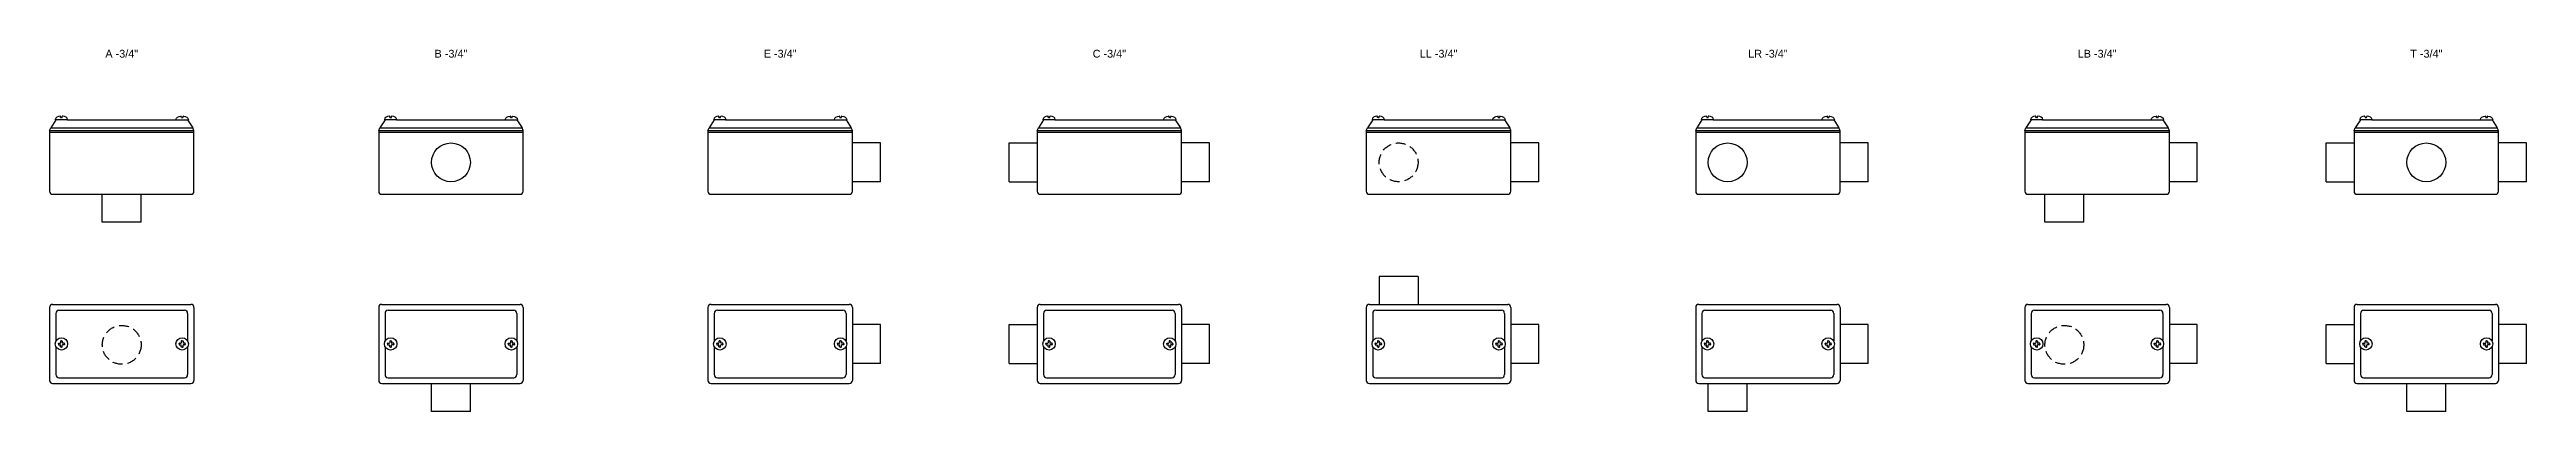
# Model space of a CAD drawing. Header units: millimetres. Extents: x -236 to 2679, y -77 to 688.
# Drawn here: x 237 to 1831, y 173 to 407 of the extents above; entities that cross this region are included whole.
import ezdxf
from ezdxf.enums import TextEntityAlignment as Align

# ---------------------------------------------------------------- set-up
doc = ezdxf.new("R2010")
doc.units = ezdxf.units.MM
doc.linetypes.add('HIDDEN', pattern=[9.525, 6.35, -3.175])
doc.layers.add('CONDULETE', color=8, linetype='Continuous')
doc.layers.add('FURO VASADO', color=251, linetype='HIDDEN')
doc.styles.get("Standard").update_dxf_attribs({"font": 'arial.ttf'})

msp = doc.modelspace()

# ---------------------------------------------------------------- texts
at = {"color": 1}
for s, p in [('A -3/4"', (283.2, 404)), ('B -3/4"', (495.1, 404)), ('E -3/4"', (707, 404)), ('C -3/4"', (918.9, 404)), ('LL -3/4"', (1130.8, 404)), ('LR -3/4"', (1342.8, 404)), ('LB -3/4"', (1554.7, 404)), ('T -3/4"', (1766.6, 404))]:
    msp.add_text(s, height=5, dxfattribs=at).set_placement(p, align=Align.MIDDLE)

# ---------------------------------------------------------------- linework, layer by layer
at = {"layer": 'CONDULETE'}
for p, q in [((236.7, 354.4), (237.5, 356.1)), ((236.7, 354.4), (236.7, 315.3)), ((236.7, 354.4), (329.7, 354.4)), ((236.7, 353.3), (329.7, 353.3)), ((240.8, 361.3), (237.5, 356.1)), ((237.5, 356.1), (329, 356.1)), ((248.1, 361.3), (240.6, 361.3)), ((243.8, 362.9), (243.8, 363.5)), ((244.4, 362.7), (244, 362.7)), ((244.4, 362.7), (244.7, 362.7)), ((244.9, 362.9), (244.9, 363.5)), ((248.1, 361.3), (318.3, 361.3)), ((318.3, 361.3), (325.9, 361.3)), ((321.6, 362.9), (321.5, 363.5)), ((322.1, 362.7), (321.8, 362.7)), ((322.1, 362.7), (322.4, 362.7)), ((322.6, 362.9), (322.7, 363.5)), ((325.6, 361.3), (329, 356.1)), ((329.7, 354.4), (329, 356.1)), ((329.7, 315.3), (329.7, 354.4)), ((448.6, 354.4), (449.4, 356.1)), ((448.6, 354.4), (448.6, 315.3)), ((448.6, 354.4), (541.6, 354.4)), ((448.6, 353.3), (541.6, 353.3)), ((452.7, 361.3), (449.4, 356.1)), ((449.4, 356.1), (540.9, 356.1)), ((460, 361.3), (452.5, 361.3)), ((455.7, 362.9), (455.7, 363.5)), ((456.3, 362.7), (455.9, 362.7)), ((456.3, 362.7), (456.6, 362.7)), ((456.8, 362.9), (456.8, 363.5)), ((460, 361.3), (530.2, 361.3)), ((530.2, 361.3), (537.8, 361.3)), ((533.5, 362.9), (533.4, 363.5)), ((534, 362.7), (533.7, 362.7)), ((534, 362.7), (534.3, 362.7)), ((534.5, 362.9), (534.6, 363.5)), ((537.5, 361.3), (540.9, 356.1)), ((541.6, 354.4), (540.9, 356.1)), ((541.6, 315.3), (541.6, 354.4)), ((660.5, 354.4), (661.3, 356.1)), ((660.5, 354.4), (660.5, 315.3)), ((660.5, 354.4), (753.5, 354.4)), ((660.5, 353.3), (753.5, 353.3)), ((664.6, 361.3), (661.3, 356.1)), ((661.3, 356.1), (752.8, 356.1)), ((671.9, 361.3), (664.4, 361.3)), ((667.6, 362.9), (667.6, 363.5)), ((668.2, 362.7), (667.8, 362.7)), ((668.2, 362.7), (668.5, 362.7)), ((668.7, 362.9), (668.7, 363.5)), ((671.9, 361.3), (742.1, 361.3)), ((742.1, 361.3), (749.7, 361.3)), ((745.4, 362.9), (745.3, 363.5)), ((745.9, 362.7), (745.6, 362.7)), ((745.9, 362.7), (746.2, 362.7)), ((746.4, 362.9), (746.5, 363.5)), ((749.4, 361.3), (752.8, 356.1)), ((753.5, 354.4), (752.8, 356.1)), ((753.5, 315.3), (753.5, 354.4)), ((872.4, 354.4), (873.2, 356.1)), ((872.4, 354.4), (872.4, 315.3)), ((872.4, 354.4), (965.4, 354.4)), ((872.4, 353.3), (965.4, 353.3)), ((876.5, 361.3), (873.2, 356.1)), ((873.2, 356.1), (964.7, 356.1)), ((883.8, 361.3), (876.3, 361.3)), ((879.5, 362.9), (879.5, 363.5)), ((880.1, 362.7), (879.7, 362.7)), ((880.1, 362.7), (880.4, 362.7)), ((880.6, 362.9), (880.6, 363.5)), ((883.8, 361.3), (954, 361.3)), ((954, 361.3), (961.6, 361.3)), ((957.3, 362.9), (957.3, 363.5)), ((957.8, 362.7), (957.5, 362.7)), ((957.8, 362.7), (958.1, 362.7)), ((958.3, 362.9), (958.4, 363.5)), ((961.3, 361.3), (964.7, 356.1)), ((965.4, 354.4), (964.7, 356.1)), ((965.4, 315.3), (965.4, 354.4)), ((1084.3, 354.4), (1085.1, 356.1)), ((1084.3, 354.4), (1084.3, 315.3)), ((1084.3, 354.4), (1177.3, 354.4)), ((1084.3, 353.3), (1177.3, 353.3)), ((1088.4, 361.3), (1085.1, 356.1)), ((1085.1, 356.1), (1176.6, 356.1)), ((1095.7, 361.3), (1088.2, 361.3)), ((1091.5, 362.9), (1091.4, 363.5)), ((1092, 362.7), (1091.6, 362.7)), ((1092, 362.7), (1092.3, 362.7)), ((1092.5, 362.9), (1092.5, 363.5)), ((1095.7, 361.3), (1166, 361.3)), ((1166, 361.3), (1173.5, 361.3)), ((1169.2, 362.9), (1169.2, 363.5)), ((1169.7, 362.7), (1169.4, 362.7)), ((1169.7, 362.7), (1170, 362.7)), ((1170.2, 362.9), (1170.3, 363.5)), ((1173.3, 361.3), (1176.6, 356.1)), ((1177.3, 354.4), (1176.6, 356.1)), ((1177.3, 315.3), (1177.3, 354.4)), ((1296.3, 354.4), (1297, 356.1)), ((1296.3, 354.4), (1296.3, 315.3)), ((1296.3, 354.4), (1389.3, 354.4)), ((1296.3, 353.3), (1389.3, 353.3)), ((1300.3, 361.3), (1297, 356.1)), ((1297, 356.1), (1388.5, 356.1)), ((1307.6, 361.3), (1300.1, 361.3)), ((1303.4, 362.9), (1303.3, 363.5)), ((1303.9, 362.7), (1303.6, 362.7)), ((1303.9, 362.7), (1304.2, 362.7)), ((1304.4, 362.9), (1304.4, 363.5)), ((1307.6, 361.3), (1377.9, 361.3)), ((1377.9, 361.3), (1385.4, 361.3)), ((1381.1, 362.9), (1381.1, 363.5)), ((1381.6, 362.7), (1381.3, 362.7)), ((1381.6, 362.7), (1381.9, 362.7)), ((1382.1, 362.9), (1382.2, 363.5)), ((1385.2, 361.3), (1388.5, 356.1)), ((1389.3, 354.4), (1388.5, 356.1)), ((1389.3, 315.3), (1389.3, 354.4)), ((1508.2, 354.4), (1508.9, 356.1)), ((1508.2, 354.4), (1508.2, 315.3)), ((1508.2, 354.4), (1601.2, 354.4)), ((1508.2, 353.3), (1601.2, 353.3)), ((1512.3, 361.3), (1508.9, 356.1)), ((1508.9, 356.1), (1600.4, 356.1)), ((1519.6, 361.3), (1512, 361.3)), ((1515.3, 362.9), (1515.2, 363.5)), ((1515.8, 362.7), (1515.5, 362.7)), ((1515.8, 362.7), (1516.1, 362.7)), ((1516.3, 362.9), (1516.3, 363.5)), ((1519.6, 361.3), (1589.8, 361.3)), ((1589.8, 361.3), (1597.3, 361.3)), ((1593, 362.9), (1593, 363.5)), ((1593.5, 362.7), (1593.2, 362.7)), ((1593.5, 362.7), (1593.9, 362.7)), ((1594.1, 362.9), (1594.1, 363.5)), ((1597.1, 361.3), (1600.4, 356.1)), ((1601.2, 354.4), (1600.4, 356.1)), ((1601.2, 315.3), (1601.2, 354.4)), ((1720.1, 354.4), (1720.8, 356.1)), ((1720.1, 354.4), (1720.1, 315.3)), ((1720.1, 354.4), (1813.1, 354.4)), ((1720.1, 353.3), (1813.1, 353.3)), ((1724.2, 361.3), (1720.8, 356.1)), ((1720.8, 356.1), (1812.3, 356.1)), ((1731.5, 361.3), (1723.9, 361.3)), ((1727.2, 362.9), (1727.1, 363.5)), ((1727.7, 362.7), (1727.4, 362.7)), ((1727.7, 362.7), (1728, 362.7)), ((1728.2, 362.9), (1728.3, 363.5)), ((1731.5, 361.3), (1801.7, 361.3)), ((1801.7, 361.3), (1809.2, 361.3)), ((1804.9, 362.9), (1804.9, 363.5)), ((1805.4, 362.7), (1805.1, 362.7)), ((1805.4, 362.7), (1805.8, 362.7)), ((1806, 362.9), (1806, 363.5)), ((1809, 361.3), (1812.3, 356.1)), ((1813.1, 354.4), (1812.3, 356.1)), ((1813.1, 315.3), (1813.1, 354.4)), ((771.5, 346.4), (753.5, 346.4)), ((771.5, 321.3), (771.5, 346.4)), ((854.4, 346.4), (872.4, 346.4)), ((854.4, 321.3), (854.4, 346.4)), ((983.4, 346.4), (965.4, 346.4)), ((983.4, 321.3), (983.4, 346.4)), ((1195.3, 346.4), (1177.3, 346.4)), ((1195.3, 321.3), (1195.3, 346.4)), ((1407.3, 346.4), (1389.3, 346.4)), ((1407.3, 321.3), (1407.3, 346.4)), ((1619.2, 346.4), (1601.2, 346.4)), ((1619.2, 321.3), (1619.2, 346.4)), ((1702.1, 346.4), (1720.1, 346.4)), ((1702.1, 321.3), (1702.1, 346.4)), ((1831.1, 346.4), (1813.1, 346.4)), ((1831.1, 321.3), (1831.1, 346.4)), ((771.5, 321.3), (753.5, 321.3)), ((854.4, 321.3), (872.4, 321.3)), ((983.4, 321.3), (965.4, 321.3)), ((1195.3, 321.3), (1177.3, 321.3)), ((1407.3, 321.3), (1389.3, 321.3)), ((1619.2, 321.3), (1601.2, 321.3)), ((1702.1, 321.3), (1720.1, 321.3)), ((1831.1, 321.3), (1813.1, 321.3)), ((238.7, 313.3), (327.7, 313.3)), ((270.7, 295.3), (270.7, 313.3)), ((295.8, 295.3), (295.8, 313.3)), ((450.6, 313.3), (539.6, 313.3)), ((662.5, 313.3), (751.5, 313.3)), ((874.4, 313.3), (963.4, 313.3)), ((1086.3, 313.3), (1175.3, 313.3)), ((1298.3, 313.3), (1387.3, 313.3)), ((1510.2, 313.3), (1599.2, 313.3)), ((1521.1, 295.3), (1521.1, 313.3)), ((1546.1, 295.3), (1546.1, 313.3)), ((1722.1, 313.3), (1811.1, 313.3)), ((295.8, 295.3), (270.7, 295.3)), ((1546.1, 295.3), (1521.1, 295.3)), ((1092.5, 260.4), (1092.5, 242.4)), ((1117.6, 260.4), (1092.5, 260.4)), ((1117.6, 260.4), (1117.6, 242.4)), ((236.7, 240.4), (236.7, 193.4)), ((238.7, 242.4), (327.7, 242.4)), ((329.7, 240.4), (329.7, 193.4)), ((448.6, 240.4), (448.6, 193.4)), ((450.6, 242.4), (539.6, 242.4)), ((541.6, 240.4), (541.6, 193.4)), ((660.5, 240.4), (660.5, 193.4)), ((662.5, 242.4), (751.5, 242.4)), ((753.5, 240.4), (753.5, 193.4)), ((872.4, 240.4), (872.4, 193.4)), ((874.4, 242.4), (963.4, 242.4)), ((965.4, 240.4), (965.4, 193.4)), ((1084.3, 240.4), (1084.3, 193.4)), ((1086.3, 242.4), (1175.3, 242.4)), ((1177.3, 240.4), (1177.3, 193.4)), ((1296.3, 240.4), (1296.3, 193.4)), ((1298.3, 242.4), (1387.3, 242.4)), ((1389.3, 240.4), (1389.3, 193.4)), ((1508.2, 240.4), (1508.2, 193.4)), ((1510.2, 242.4), (1599.2, 242.4)), ((1601.2, 240.4), (1601.2, 193.4)), ((1720.1, 240.4), (1720.1, 193.4)), ((1722.1, 242.4), (1811.1, 242.4)), ((1813.1, 240.4), (1813.1, 193.4)), ((240.8, 236.6), (240.8, 218.7)), ((242.8, 238.6), (323.6, 238.6)), ((325.6, 236.6), (325.6, 218.7)), ((452.7, 236.6), (452.7, 218.7)), ((454.7, 238.6), (535.5, 238.6)), ((537.5, 236.6), (537.5, 218.7)), ((664.6, 236.6), (664.6, 218.7)), ((666.6, 238.6), (747.4, 238.6)), ((749.4, 236.6), (749.4, 218.7)), ((771.5, 229.4), (753.5, 229.4)), ((771.5, 204.3), (771.5, 229.4)), ((854.4, 229.4), (872.4, 229.4)), ((854.4, 204.3), (854.4, 229.4)), ((876.5, 236.6), (876.5, 218.7)), ((878.5, 238.6), (959.3, 238.6)), ((961.3, 236.6), (961.3, 218.7)), ((983.4, 229.4), (965.4, 229.4)), ((983.4, 204.3), (983.4, 229.4)), ((1088.4, 236.6), (1088.4, 218.7)), ((1090.4, 238.6), (1171.3, 238.6)), ((1173.3, 236.6), (1173.3, 218.7)), ((1195.3, 229.4), (1177.3, 229.4)), ((1195.3, 204.3), (1195.3, 229.4)), ((1300.3, 236.6), (1300.3, 218.7)), ((1302.3, 238.6), (1383.2, 238.6)), ((1385.2, 236.6), (1385.2, 218.7)), ((1407.3, 229.4), (1389.3, 229.4)), ((1407.3, 204.3), (1407.3, 229.4)), ((1512.3, 236.6), (1512.3, 218.7)), ((1514.3, 238.6), (1595.1, 238.6)), ((1597.1, 236.6), (1597.1, 218.7)), ((1619.2, 229.4), (1601.2, 229.4)), ((1619.2, 204.3), (1619.2, 229.4)), ((1702.1, 229.4), (1720.1, 229.4)), ((1702.1, 204.3), (1702.1, 229.4)), ((1724.2, 236.6), (1724.2, 218.7)), ((1726.2, 238.6), (1807, 238.6)), ((1809, 236.6), (1809, 218.7)), ((1831.1, 229.4), (1813.1, 229.4)), ((1831.1, 204.3), (1831.1, 229.4)), ((240.8, 215), (240.8, 197.1)), ((242.4, 216.9), (242.4, 217.2)), ((242.4, 216.9), (242.4, 216.5)), ((242.6, 217.4), (243.6, 217.4)), ((242.6, 216.3), (243.6, 216.3)), ((243.8, 218.6), (243.8, 217.6)), ((243.8, 215.1), (243.8, 216.1)), ((244.4, 218.8), (244, 218.8)), ((244.4, 214.9), (244, 214.9)), ((244.4, 218.8), (244.7, 218.8)), ((244.4, 214.9), (244.7, 214.9)), ((244.9, 218.6), (244.9, 217.6)), ((244.9, 215.1), (244.9, 216.1)), ((246.1, 217.4), (245.1, 217.4)), ((246.1, 216.3), (245.1, 216.3)), ((246.3, 216.9), (246.3, 217.2)), ((246.3, 216.9), (246.3, 216.5)), ((320.1, 216.9), (320.1, 217.2)), ((320.1, 216.9), (320.1, 216.5)), ((320.3, 217.4), (321.4, 217.4)), ((320.3, 216.3), (321.4, 216.3)), ((321.5, 218.6), (321.5, 217.6)), ((321.5, 215.1), (321.5, 216.1)), ((322.1, 218.8), (321.7, 218.8)), ((322.1, 214.9), (321.7, 214.9)), ((322.1, 218.8), (322.5, 218.8)), ((322.1, 214.9), (322.5, 214.9)), ((322.7, 218.6), (322.7, 217.6)), ((322.7, 215.1), (322.7, 216.1)), ((323.9, 217.4), (322.8, 217.4)), ((323.9, 216.3), (322.8, 216.3)), ((324.1, 216.9), (324.1, 217.2)), ((324.1, 216.9), (324.1, 216.5)), ((325.6, 215), (325.6, 197.1)), ((452.7, 215), (452.7, 197.1)), ((454.3, 216.9), (454.3, 217.2)), ((454.3, 216.9), (454.3, 216.5)), ((454.5, 217.4), (455.5, 217.4)), ((454.5, 216.3), (455.5, 216.3)), ((455.7, 218.6), (455.7, 217.6)), ((455.7, 215.1), (455.7, 216.1)), ((456.3, 218.8), (455.9, 218.8)), ((456.3, 214.9), (455.9, 214.9)), ((456.3, 218.8), (456.6, 218.8)), ((456.3, 214.9), (456.6, 214.9)), ((456.8, 218.6), (456.8, 217.6)), ((456.8, 215.1), (456.8, 216.1)), ((458.1, 217.4), (457, 217.4)), ((458.1, 216.3), (457, 216.3)), ((458.3, 216.9), (458.3, 217.2)), ((458.3, 216.9), (458.3, 216.5)), ((532, 216.9), (532, 217.2)), ((532, 216.9), (532, 216.5)), ((532.2, 217.4), (533.3, 217.4)), ((532.2, 216.3), (533.3, 216.3)), ((533.4, 218.6), (533.4, 217.6)), ((533.4, 215.1), (533.4, 216.1)), ((534, 218.8), (533.6, 218.8)), ((534, 214.9), (533.6, 214.9)), ((534, 218.8), (534.4, 218.8)), ((534, 214.9), (534.4, 214.9)), ((534.6, 218.6), (534.6, 217.6)), ((534.6, 215.1), (534.6, 216.1)), ((535.8, 217.4), (534.7, 217.4)), ((535.8, 216.3), (534.7, 216.3)), ((536, 216.9), (536, 217.2)), ((536, 216.9), (536, 216.5)), ((537.5, 215), (537.5, 197.1)), ((664.6, 215), (664.6, 197.1)), ((666.2, 216.9), (666.2, 217.2)), ((666.2, 216.9), (666.2, 216.5)), ((666.4, 217.4), (667.4, 217.4)), ((666.4, 216.3), (667.4, 216.3)), ((667.6, 218.6), (667.6, 217.6)), ((667.6, 215.1), (667.6, 216.1)), ((668.2, 218.8), (667.8, 218.8)), ((668.2, 214.9), (667.8, 214.9)), ((668.2, 218.8), (668.5, 218.8)), ((668.2, 214.9), (668.5, 214.9)), ((668.7, 218.6), (668.7, 217.6)), ((668.7, 215.1), (668.7, 216.1)), ((670, 217.4), (668.9, 217.4)), ((670, 216.3), (668.9, 216.3)), ((670.2, 216.9), (670.2, 217.2)), ((670.2, 216.9), (670.2, 216.5)), ((743.9, 216.9), (743.9, 217.2)), ((743.9, 216.9), (743.9, 216.5)), ((744.1, 217.4), (745.2, 217.4)), ((744.1, 216.3), (745.2, 216.3)), ((745.3, 218.6), (745.3, 217.6)), ((745.3, 215.1), (745.3, 216.1)), ((745.9, 218.8), (745.5, 218.8)), ((745.9, 214.9), (745.5, 214.9)), ((745.9, 218.8), (746.3, 218.8)), ((745.9, 214.9), (746.3, 214.9)), ((746.5, 218.6), (746.5, 217.6)), ((746.5, 215.1), (746.5, 216.1)), ((747.7, 217.4), (746.6, 217.4)), ((747.7, 216.3), (746.6, 216.3)), ((747.9, 216.9), (747.9, 217.2)), ((747.9, 216.9), (747.9, 216.5)), ((749.4, 215), (749.4, 197.1)), ((876.5, 215), (876.5, 197.1)), ((878.1, 216.9), (878.1, 217.2)), ((878.1, 216.9), (878.1, 216.5)), ((878.3, 217.4), (879.3, 217.4)), ((878.3, 216.3), (879.3, 216.3)), ((879.5, 218.6), (879.5, 217.6)), ((879.5, 215.1), (879.5, 216.1)), ((880.1, 218.8), (879.7, 218.8)), ((880.1, 214.9), (879.7, 214.9)), ((880.1, 218.8), (880.4, 218.8)), ((880.1, 214.9), (880.4, 214.9)), ((880.6, 218.6), (880.6, 217.6)), ((880.6, 215.1), (880.6, 216.1)), ((881.9, 217.4), (880.8, 217.4)), ((881.9, 216.3), (880.8, 216.3)), ((882.1, 216.9), (882.1, 217.2)), ((882.1, 216.9), (882.1, 216.5)), ((955.8, 216.9), (955.8, 217.2)), ((955.8, 216.9), (955.8, 216.5)), ((956, 217.4), (957.1, 217.4)), ((956, 216.3), (957.1, 216.3)), ((957.3, 218.6), (957.3, 217.6)), ((957.3, 215.1), (957.3, 216.1)), ((957.8, 218.8), (957.5, 218.8)), ((957.8, 214.9), (957.5, 214.9)), ((957.8, 218.8), (958.2, 218.8)), ((957.8, 214.9), (958.2, 214.9)), ((958.4, 218.6), (958.4, 217.6)), ((958.4, 215.1), (958.4, 216.1)), ((959.6, 217.4), (958.5, 217.4)), ((959.6, 216.3), (958.5, 216.3)), ((959.8, 216.9), (959.8, 217.2)), ((959.8, 216.9), (959.8, 216.5)), ((961.3, 215), (961.3, 197.1)), ((1088.4, 215), (1088.4, 197.1)), ((1090, 216.9), (1090, 217.2)), ((1090, 216.9), (1090, 216.5)), ((1090.2, 217.4), (1091.2, 217.4)), ((1090.2, 216.3), (1091.2, 216.3)), ((1091.4, 218.6), (1091.4, 217.6)), ((1091.4, 215.1), (1091.4, 216.1)), ((1092, 218.8), (1091.6, 218.8)), ((1092, 214.9), (1091.6, 214.9)), ((1092, 218.8), (1092.3, 218.8)), ((1092, 214.9), (1092.3, 214.9)), ((1092.5, 218.6), (1092.5, 217.6)), ((1092.5, 215.1), (1092.5, 216.1)), ((1093.8, 217.4), (1092.7, 217.4)), ((1093.8, 216.3), (1092.7, 216.3)), ((1094, 216.9), (1094, 217.2)), ((1094, 216.9), (1094, 216.5)), ((1167.7, 216.9), (1167.7, 217.2)), ((1167.7, 216.9), (1167.7, 216.5)), ((1167.9, 217.4), (1169, 217.4)), ((1167.9, 216.3), (1169, 216.3)), ((1169.2, 218.6), (1169.2, 217.6)), ((1169.2, 215.1), (1169.2, 216.1)), ((1169.7, 218.8), (1169.4, 218.8)), ((1169.7, 214.9), (1169.4, 214.9)), ((1169.7, 218.8), (1170.1, 218.8)), ((1169.7, 214.9), (1170.1, 214.9)), ((1170.3, 218.6), (1170.3, 217.6)), ((1170.3, 215.1), (1170.3, 216.1)), ((1171.5, 217.4), (1170.5, 217.4)), ((1171.5, 216.3), (1170.5, 216.3)), ((1171.7, 216.9), (1171.7, 217.2)), ((1171.7, 216.9), (1171.7, 216.5)), ((1173.3, 215), (1173.3, 197.1)), ((1300.3, 215), (1300.3, 197.1)), ((1301.9, 216.9), (1301.9, 217.2)), ((1301.9, 216.9), (1301.9, 216.5)), ((1302.1, 217.4), (1303.1, 217.4)), ((1302.1, 216.3), (1303.1, 216.3)), ((1303.3, 218.6), (1303.3, 217.6)), ((1303.3, 215.1), (1303.3, 216.1)), ((1303.9, 218.8), (1303.5, 218.8)), ((1303.9, 214.9), (1303.5, 214.9)), ((1303.9, 218.8), (1304.2, 218.8)), ((1303.9, 214.9), (1304.2, 214.9)), ((1304.4, 218.6), (1304.4, 217.6)), ((1304.4, 215.1), (1304.4, 216.1)), ((1305.7, 217.4), (1304.6, 217.4)), ((1305.7, 216.3), (1304.6, 216.3)), ((1305.9, 216.9), (1305.9, 217.2)), ((1305.9, 216.9), (1305.9, 216.5)), ((1379.6, 216.9), (1379.6, 217.2)), ((1379.6, 216.9), (1379.6, 216.5)), ((1379.8, 217.4), (1380.9, 217.4)), ((1379.8, 216.3), (1380.9, 216.3)), ((1381.1, 218.6), (1381.1, 217.6)), ((1381.1, 215.1), (1381.1, 216.1)), ((1381.6, 218.8), (1381.3, 218.8)), ((1381.6, 214.9), (1381.3, 214.9)), ((1381.6, 218.8), (1382, 218.8)), ((1381.6, 214.9), (1382, 214.9)), ((1382.2, 218.6), (1382.2, 217.6)), ((1382.2, 215.1), (1382.2, 216.1)), ((1383.4, 217.4), (1382.4, 217.4)), ((1383.4, 216.3), (1382.4, 216.3)), ((1383.6, 216.9), (1383.6, 217.2)), ((1383.6, 216.9), (1383.6, 216.5)), ((1385.2, 215), (1385.2, 197.1)), ((1512.3, 215), (1512.3, 197.1)), ((1513.8, 216.9), (1513.8, 217.2)), ((1513.8, 216.9), (1513.8, 216.5)), ((1514, 217.4), (1515, 217.4)), ((1514, 216.3), (1515, 216.3)), ((1515.2, 218.6), (1515.2, 217.6)), ((1515.2, 215.1), (1515.2, 216.1)), ((1515.8, 218.8), (1515.4, 218.8)), ((1515.8, 214.9), (1515.4, 214.9)), ((1515.8, 218.8), (1516.1, 218.8)), ((1515.8, 214.9), (1516.1, 214.9)), ((1516.3, 218.6), (1516.3, 217.6)), ((1516.3, 215.1), (1516.3, 216.1)), ((1517.6, 217.4), (1516.5, 217.4)), ((1517.6, 216.3), (1516.5, 216.3)), ((1517.8, 216.9), (1517.8, 217.2)), ((1517.8, 216.9), (1517.8, 216.5)), ((1591.5, 216.9), (1591.5, 217.2)), ((1591.5, 216.9), (1591.5, 216.5)), ((1591.7, 217.4), (1592.8, 217.4)), ((1591.7, 216.3), (1592.8, 216.3)), ((1593, 218.6), (1593, 217.6)), ((1593, 215.1), (1593, 216.1)), ((1593.5, 218.8), (1593.2, 218.8)), ((1593.5, 214.9), (1593.2, 214.9)), ((1593.5, 218.8), (1593.9, 218.8)), ((1593.5, 214.9), (1593.9, 214.9)), ((1594.1, 218.6), (1594.1, 217.6)), ((1594.1, 215.1), (1594.1, 216.1)), ((1595.3, 217.4), (1594.3, 217.4)), ((1595.3, 216.3), (1594.3, 216.3)), ((1595.5, 216.9), (1595.5, 217.2)), ((1595.5, 216.9), (1595.5, 216.5)), ((1597.1, 215), (1597.1, 197.1)), ((1724.2, 215), (1724.2, 197.1)), ((1725.7, 216.9), (1725.7, 217.2)), ((1725.7, 216.9), (1725.7, 216.5)), ((1725.9, 217.4), (1727, 217.4)), ((1725.9, 216.3), (1727, 216.3)), ((1727.1, 218.6), (1727.1, 217.6)), ((1727.1, 215.1), (1727.1, 216.1)), ((1727.7, 218.8), (1727.3, 218.8)), ((1727.7, 214.9), (1727.3, 214.9)), ((1727.7, 218.8), (1728.1, 218.8)), ((1727.7, 214.9), (1728.1, 214.9)), ((1728.3, 218.6), (1728.3, 217.6)), ((1728.3, 215.1), (1728.3, 216.1)), ((1729.5, 217.4), (1728.4, 217.4)), ((1729.5, 216.3), (1728.4, 216.3)), ((1729.7, 216.9), (1729.7, 217.2)), ((1729.7, 216.9), (1729.7, 216.5)), ((1803.4, 216.9), (1803.4, 217.2)), ((1803.4, 216.9), (1803.4, 216.5)), ((1803.6, 217.4), (1804.7, 217.4)), ((1803.6, 216.3), (1804.7, 216.3)), ((1804.9, 218.6), (1804.9, 217.6)), ((1804.9, 215.1), (1804.9, 216.1)), ((1805.4, 218.8), (1805.1, 218.8)), ((1805.4, 214.9), (1805.1, 214.9)), ((1805.4, 218.8), (1805.8, 218.8)), ((1805.4, 214.9), (1805.8, 214.9)), ((1806, 218.6), (1806, 217.6)), ((1806, 215.1), (1806, 216.1)), ((1807.2, 217.4), (1806.2, 217.4)), ((1807.2, 216.3), (1806.2, 216.3)), ((1807.4, 216.9), (1807.4, 217.2)), ((1807.4, 216.9), (1807.4, 216.5)), ((1809, 215), (1809, 197.1)), ((238.7, 191.4), (327.7, 191.4)), ((242.8, 195.1), (323.6, 195.1)), ((450.6, 191.4), (539.6, 191.4)), ((454.7, 195.1), (535.5, 195.1)), ((482.6, 173.4), (482.6, 191.4)), ((507.7, 173.4), (507.7, 191.4)), ((662.5, 191.4), (751.5, 191.4)), ((666.6, 195.1), (747.4, 195.1)), ((771.5, 204.3), (753.5, 204.3)), ((854.4, 204.3), (872.4, 204.3)), ((874.4, 191.4), (963.4, 191.4)), ((878.5, 195.1), (959.3, 195.1)), ((983.4, 204.3), (965.4, 204.3)), ((1086.3, 191.4), (1175.3, 191.4)), ((1090.4, 195.1), (1171.3, 195.1)), ((1195.3, 204.3), (1177.3, 204.3)), ((1298.3, 191.4), (1387.3, 191.4)), ((1302.3, 195.1), (1383.2, 195.1)), ((1304.4, 173.4), (1304.4, 191.4)), ((1329.5, 173.4), (1329.5, 191.4)), ((1407.3, 204.3), (1389.3, 204.3)), ((1510.2, 191.4), (1599.2, 191.4)), ((1514.3, 195.1), (1595.1, 195.1)), ((1619.2, 204.3), (1601.2, 204.3)), ((1702.1, 204.3), (1720.1, 204.3)), ((1722.1, 191.4), (1811.1, 191.4)), ((1726.2, 195.1), (1807, 195.1)), ((1754, 173.4), (1754, 191.4)), ((1779.1, 173.4), (1779.1, 191.4)), ((1831.1, 204.3), (1813.1, 204.3)), ((507.7, 173.4), (482.6, 173.4)), ((1329.5, 173.4), (1304.4, 173.4)), ((1779.1, 173.4), (1754, 173.4))]:
    msp.add_line(p, q, dxfattribs=at)
for centre, radius in [((495.1, 333.9), 12.5), ((1316.9, 333.9), 12.5), ((1766.6, 333.9), 12.5), ((244.4, 216.9), 3.99), ((322.1, 216.9), 3.99), ((456.3, 216.9), 3.99), ((534, 216.9), 3.99), ((668.2, 216.9), 3.99), ((745.9, 216.9), 3.99), ((880.1, 216.9), 3.99), ((957.8, 216.9), 3.99), ((1092, 216.9), 3.99), ((1169.7, 216.9), 3.99), ((1303.9, 216.9), 3.99), ((1381.6, 216.9), 3.99), ((1515.8, 216.9), 3.99), ((1593.5, 216.9), 3.99), ((1727.7, 216.9), 3.99), ((1805.4, 216.9), 3.99)]:
    msp.add_circle(centre, radius, dxfattribs=at)
for centre, radius, start, end in [((240.6, 361.5), 0.2, 170.9615, 270), ((243.6, 363.5), 0.2, 5.1527, 97.0004), ((244, 362.9), 0.2, 185.1527, 270), ((244.7, 362.9), 0.2, 270, 354.8473), ((245.1, 363.5), 0.2, 82.9996, 174.8473), ((248.1, 361.5), 0.2, 270, 9.0385), ((318.3, 361.5), 0.2, 170.9615, 270), ((321.3, 363.5), 0.2, 5.1527, 97.0004), ((321.8, 362.9), 0.2, 185.1527, 270), ((322.4, 362.9), 0.2, 270, 354.8473), ((322.9, 363.5), 0.2, 82.9996, 174.8473), ((325.9, 361.5), 0.2, 270, 9.0385), ((452.5, 361.5), 0.2, 170.9615, 270), ((455.5, 363.5), 0.2, 5.1527, 97.0004), ((455.9, 362.9), 0.2, 185.1527, 270), ((456.6, 362.9), 0.2, 270, 354.8473), ((457, 363.5), 0.2, 82.9996, 174.8473), ((460, 361.5), 0.2, 270, 9.0385), ((530.2, 361.5), 0.2, 170.9615, 270), ((533.2, 363.5), 0.2, 5.1527, 97.0004), ((533.7, 362.9), 0.2, 185.1527, 270), ((534.3, 362.9), 0.2, 270, 354.8473), ((534.8, 363.5), 0.2, 82.9996, 174.8473), ((537.8, 361.5), 0.2, 270, 9.0385), ((664.4, 361.5), 0.2, 170.9615, 270), ((667.4, 363.5), 0.2, 5.1527, 97.0004), ((667.8, 362.9), 0.2, 185.1527, 270), ((668.5, 362.9), 0.2, 270, 354.8473), ((668.9, 363.5), 0.2, 82.9996, 174.8473), ((671.9, 361.5), 0.2, 270, 9.0385), ((742.1, 361.5), 0.2, 170.9615, 270), ((745.1, 363.5), 0.2, 5.1527, 97.0004), ((745.6, 362.9), 0.2, 185.1527, 270), ((746.2, 362.9), 0.2, 270, 354.8473), ((746.7, 363.5), 0.2, 82.9996, 174.8473), ((749.7, 361.5), 0.2, 270, 9.0385), ((876.3, 361.5), 0.2, 170.9615, 270), ((879.3, 363.5), 0.2, 5.1527, 97.0004), ((879.7, 362.9), 0.2, 185.1527, 270), ((880.4, 362.9), 0.2, 270, 354.8473), ((880.8, 363.5), 0.2, 82.9996, 174.8473), ((883.8, 361.5), 0.2, 270, 9.0385), ((954, 361.5), 0.2, 170.9615, 270), ((957.1, 363.5), 0.2, 5.1527, 97.0004), ((957.5, 362.9), 0.2, 185.1527, 270), ((958.1, 362.9), 0.2, 270, 354.8473), ((958.6, 363.5), 0.2, 82.9996, 174.8473), ((961.6, 361.5), 0.2, 270, 9.0385), ((1088.2, 361.5), 0.2, 170.9615, 270), ((1091.2, 363.5), 0.2, 5.1527, 97.0004), ((1091.6, 362.9), 0.2, 185.1527, 270), ((1092.3, 362.9), 0.2, 270, 354.8473), ((1092.7, 363.5), 0.2, 82.9996, 174.8473), ((1095.7, 361.5), 0.2, 270, 9.0385), ((1166, 361.5), 0.2, 170.9615, 270), ((1169, 363.5), 0.2, 5.1527, 97.0004), ((1169.4, 362.9), 0.2, 185.1527, 270), ((1170, 362.9), 0.2, 270, 354.8473), ((1170.5, 363.5), 0.2, 82.9996, 174.8473), ((1173.5, 361.5), 0.2, 270, 9.0385), ((1300.1, 361.5), 0.2, 170.9615, 270), ((1303.1, 363.5), 0.2, 5.1527, 97.0004), ((1303.6, 362.9), 0.2, 185.1527, 270), ((1304.2, 362.9), 0.2, 270, 354.8473), ((1304.6, 363.5), 0.2, 82.9996, 174.8473), ((1307.6, 361.5), 0.2, 270, 9.0385), ((1377.9, 361.5), 0.2, 170.9615, 270), ((1380.9, 363.5), 0.2, 5.1527, 97.0004), ((1381.3, 362.9), 0.2, 185.1527, 270), ((1381.9, 362.9), 0.2, 270, 354.8473), ((1382.4, 363.5), 0.2, 82.9996, 174.8473), ((1385.4, 361.5), 0.2, 270, 9.0385), ((1512, 361.5), 0.2, 170.9615, 270), ((1515, 363.5), 0.2, 5.1527, 97.0004), ((1515.5, 362.9), 0.2, 185.1527, 270), ((1516.1, 362.9), 0.2, 270, 354.8473), ((1516.5, 363.5), 0.2, 82.9996, 174.8473), ((1519.6, 361.5), 0.2, 270, 9.0385), ((1589.8, 361.5), 0.2, 170.9615, 270), ((1592.8, 363.5), 0.2, 5.1527, 97.0004), ((1593.2, 362.9), 0.2, 185.1527, 270), ((1593.9, 362.9), 0.2, 270, 354.8473), ((1594.3, 363.5), 0.2, 82.9996, 174.8473), ((1597.3, 361.5), 0.2, 270, 9.0385), ((1723.9, 361.5), 0.2, 170.9615, 270), ((1726.9, 363.5), 0.2, 5.1527, 97.0004), ((1727.4, 362.9), 0.2, 185.1527, 270), ((1728, 362.9), 0.2, 270, 354.8473), ((1728.5, 363.5), 0.2, 82.9996, 174.8473), ((1731.5, 361.5), 0.2, 270, 9.0385), ((1801.7, 361.5), 0.2, 170.9615, 270), ((1804.7, 363.5), 0.2, 5.1527, 97.0004), ((1805.1, 362.9), 0.2, 185.1527, 270), ((1805.8, 362.9), 0.2, 270, 354.8473), ((1806.2, 363.5), 0.2, 82.9996, 174.8473), ((1809.2, 361.5), 0.2, 270, 9.0385), ((238.7, 315.3), 2, 180, 270), ((327.7, 315.3), 2, 270, 0), ((450.6, 315.3), 2, 180, 270), ((539.6, 315.3), 2, 270, 0), ((662.5, 315.3), 2, 180, 270), ((751.5, 315.3), 2, 270, 0), ((874.4, 315.3), 2, 180, 270), ((963.4, 315.3), 2, 270, 0), ((1086.3, 315.3), 2, 180, 270), ((1175.3, 315.3), 2, 270, 0), ((1298.3, 315.3), 2, 180, 270), ((1387.3, 315.3), 2, 270, 0), ((1510.2, 315.3), 2, 180, 270), ((1599.2, 315.3), 2, 270, 0), ((1722.1, 315.3), 2, 180, 270), ((1811.1, 315.3), 2, 270, 0), ((238.7, 240.4), 2, 90, 180), ((327.7, 240.4), 2, 0, 90), ((450.6, 240.4), 2, 90, 180), ((539.6, 240.4), 2, 0, 90), ((662.5, 240.4), 2, 90, 180), ((751.5, 240.4), 2, 0, 90), ((874.4, 240.4), 2, 90, 180), ((963.4, 240.4), 2, 0, 90), ((1086.3, 240.4), 2, 90, 180), ((1175.3, 240.4), 2, 0, 90), ((1298.3, 240.4), 2, 90, 180), ((1387.3, 240.4), 2, 0, 90), ((1510.2, 240.4), 2, 90, 180), ((1599.2, 240.4), 2, 0, 90), ((1722.1, 240.4), 2, 90, 180), ((1811.1, 240.4), 2, 0, 90), ((242.8, 236.6), 2, 90, 180), ((323.6, 236.6), 2, 0, 90), ((454.7, 236.6), 2, 90, 180), ((535.5, 236.6), 2, 0, 90), ((666.6, 236.6), 2, 90, 180), ((747.4, 236.6), 2, 0, 90), ((878.5, 236.6), 2, 90, 180), ((959.3, 236.6), 2, 0, 90), ((1090.4, 236.6), 2, 90, 180), ((1171.3, 236.6), 2, 0, 90), ((1302.3, 236.6), 2, 90, 180), ((1383.2, 236.6), 2, 0, 90), ((1514.3, 236.6), 2, 90, 180), ((1595.1, 236.6), 2, 0, 90), ((1726.2, 236.6), 2, 90, 180), ((1807, 236.6), 2, 0, 90), ((242.6, 217.2), 0.2, 90, 180), ((242.6, 216.5), 0.2, 180, 270), ((243.6, 217.6), 0.16, 270, 0), ((243.6, 216.1), 0.16, 0, 90), ((244, 218.6), 0.2, 90, 180), ((244, 215.1), 0.2, 180, 270), ((244.7, 218.6), 0.2, 0, 90), ((244.7, 215.1), 0.2, 270, 0), ((245.1, 217.6), 0.16, 180, 270), ((245.1, 216.1), 0.16, 90, 180), ((246.1, 217.2), 0.2, 0, 90), ((246.1, 216.5), 0.2, 270, 0), ((320.3, 217.2), 0.2, 90, 180), ((320.3, 216.5), 0.2, 180, 270), ((321.4, 217.6), 0.16, 270, 0), ((321.4, 216.1), 0.16, 0, 90), ((321.7, 218.6), 0.2, 90, 180), ((321.7, 215.1), 0.2, 180, 270), ((322.5, 218.6), 0.2, 0, 90), ((322.5, 215.1), 0.2, 270, 0), ((322.8, 217.6), 0.16, 180, 270), ((322.8, 216.1), 0.16, 90, 180), ((323.9, 217.2), 0.2, 0, 90), ((323.9, 216.5), 0.2, 270, 0), ((454.5, 217.2), 0.2, 90, 180), ((454.5, 216.5), 0.2, 180, 270), ((455.5, 217.6), 0.16, 270, 0), ((455.5, 216.1), 0.16, 0, 90), ((455.9, 218.6), 0.2, 90, 180), ((455.9, 215.1), 0.2, 180, 270), ((456.6, 218.6), 0.2, 0, 90), ((456.6, 215.1), 0.2, 270, 0), ((457, 217.6), 0.16, 180, 270), ((457, 216.1), 0.16, 90, 180), ((458.1, 217.2), 0.2, 0, 90), ((458.1, 216.5), 0.2, 270, 0), ((532.2, 217.2), 0.2, 90, 180), ((532.2, 216.5), 0.2, 180, 270), ((533.3, 217.6), 0.16, 270, 0), ((533.3, 216.1), 0.16, 0, 90), ((533.6, 218.6), 0.2, 90, 180), ((533.6, 215.1), 0.2, 180, 270), ((534.4, 218.6), 0.2, 0, 90), ((534.4, 215.1), 0.2, 270, 0), ((534.7, 217.6), 0.16, 180, 270), ((534.7, 216.1), 0.16, 90, 180), ((535.8, 217.2), 0.2, 0, 90), ((535.8, 216.5), 0.2, 270, 0), ((666.4, 217.2), 0.2, 90, 180), ((666.4, 216.5), 0.2, 180, 270), ((667.4, 217.6), 0.16, 270, 0), ((667.4, 216.1), 0.16, 0, 90), ((667.8, 218.6), 0.2, 90, 180), ((667.8, 215.1), 0.2, 180, 270), ((668.5, 218.6), 0.2, 0, 90), ((668.5, 215.1), 0.2, 270, 0), ((668.9, 217.6), 0.16, 180, 270), ((668.9, 216.1), 0.16, 90, 180), ((670, 217.2), 0.2, 0, 90), ((670, 216.5), 0.2, 270, 0), ((744.1, 217.2), 0.2, 90, 180), ((744.1, 216.5), 0.2, 180, 270), ((745.2, 217.6), 0.16, 270, 0), ((745.2, 216.1), 0.16, 0, 90), ((745.5, 218.6), 0.2, 90, 180), ((745.5, 215.1), 0.2, 180, 270), ((746.3, 218.6), 0.2, 0, 90), ((746.3, 215.1), 0.2, 270, 0), ((746.6, 217.6), 0.16, 180, 270), ((746.6, 216.1), 0.16, 90, 180), ((747.7, 217.2), 0.2, 0, 90), ((747.7, 216.5), 0.2, 270, 0), ((878.3, 217.2), 0.2, 90, 180), ((878.3, 216.5), 0.2, 180, 270), ((879.3, 217.6), 0.16, 270, 0), ((879.3, 216.1), 0.16, 0, 90), ((879.7, 218.6), 0.2, 90, 180), ((879.7, 215.1), 0.2, 180, 270), ((880.4, 218.6), 0.2, 0, 90), ((880.4, 215.1), 0.2, 270, 0), ((880.8, 217.6), 0.16, 180, 270), ((880.8, 216.1), 0.16, 90, 180), ((881.9, 217.2), 0.2, 0, 90), ((881.9, 216.5), 0.2, 270, 0), ((956, 217.2), 0.2, 90, 180), ((956, 216.5), 0.2, 180, 270), ((957.1, 217.6), 0.16, 270, 0), ((957.1, 216.1), 0.16, 0, 90), ((957.5, 218.6), 0.2, 90, 180), ((957.5, 215.1), 0.2, 180, 270), ((958.2, 218.6), 0.2, 0, 90), ((958.2, 215.1), 0.2, 270, 0), ((958.5, 217.6), 0.16, 180, 270), ((958.5, 216.1), 0.16, 90, 180), ((959.6, 217.2), 0.2, 0, 90), ((959.6, 216.5), 0.2, 270, 0), ((1090.2, 217.2), 0.2, 90, 180), ((1090.2, 216.5), 0.2, 180, 270), ((1091.2, 217.6), 0.16, 270, 0), ((1091.2, 216.1), 0.16, 0, 90), ((1091.6, 218.6), 0.2, 90, 180), ((1091.6, 215.1), 0.2, 180, 270), ((1092.3, 218.6), 0.2, 0, 90), ((1092.3, 215.1), 0.2, 270, 0), ((1092.7, 217.6), 0.16, 180, 270), ((1092.7, 216.1), 0.16, 90, 180), ((1093.8, 217.2), 0.2, 0, 90), ((1093.8, 216.5), 0.2, 270, 0), ((1167.9, 217.2), 0.2, 90, 180), ((1167.9, 216.5), 0.2, 180, 270), ((1169, 217.6), 0.16, 270, 0), ((1169, 216.1), 0.16, 0, 90), ((1169.4, 218.6), 0.2, 90, 180), ((1169.4, 215.1), 0.2, 180, 270), ((1170.1, 218.6), 0.2, 0, 90), ((1170.1, 215.1), 0.2, 270, 0), ((1170.5, 217.6), 0.16, 180, 270), ((1170.5, 216.1), 0.16, 90, 180), ((1171.5, 217.2), 0.2, 0, 90), ((1171.5, 216.5), 0.2, 270, 0), ((1302.1, 217.2), 0.2, 90, 180), ((1302.1, 216.5), 0.2, 180, 270), ((1303.1, 217.6), 0.16, 270, 0), ((1303.1, 216.1), 0.16, 0, 90), ((1303.5, 218.6), 0.2, 90, 180), ((1303.5, 215.1), 0.2, 180, 270), ((1304.2, 218.6), 0.2, 0, 90), ((1304.2, 215.1), 0.2, 270, 0), ((1304.6, 217.6), 0.16, 180, 270), ((1304.6, 216.1), 0.16, 90, 180), ((1305.7, 217.2), 0.2, 0, 90), ((1305.7, 216.5), 0.2, 270, 0), ((1379.8, 217.2), 0.2, 90, 180), ((1379.8, 216.5), 0.2, 180, 270), ((1380.9, 217.6), 0.16, 270, 0), ((1380.9, 216.1), 0.16, 0, 90), ((1381.3, 218.6), 0.2, 90, 180), ((1381.3, 215.1), 0.2, 180, 270), ((1382, 218.6), 0.2, 0, 90), ((1382, 215.1), 0.2, 270, 0), ((1382.4, 217.6), 0.16, 180, 270), ((1382.4, 216.1), 0.16, 90, 180), ((1383.4, 217.2), 0.2, 0, 90), ((1383.4, 216.5), 0.2, 270, 0), ((1514, 217.2), 0.2, 90, 180), ((1514, 216.5), 0.2, 180, 270), ((1515, 217.6), 0.16, 270, 0), ((1515, 216.1), 0.16, 0, 90), ((1515.4, 218.6), 0.2, 90, 180), ((1515.4, 215.1), 0.2, 180, 270), ((1516.1, 218.6), 0.2, 0, 90), ((1516.1, 215.1), 0.2, 270, 0), ((1516.5, 217.6), 0.16, 180, 270), ((1516.5, 216.1), 0.16, 90, 180), ((1517.6, 217.2), 0.2, 0, 90), ((1517.6, 216.5), 0.2, 270, 0), ((1591.7, 217.2), 0.2, 90, 180), ((1591.7, 216.5), 0.2, 180, 270), ((1592.8, 217.6), 0.16, 270, 0), ((1592.8, 216.1), 0.16, 0, 90), ((1593.2, 218.6), 0.2, 90, 180), ((1593.2, 215.1), 0.2, 180, 270), ((1593.9, 218.6), 0.2, 0, 90), ((1593.9, 215.1), 0.2, 270, 0), ((1594.3, 217.6), 0.16, 180, 270), ((1594.3, 216.1), 0.16, 90, 180), ((1595.3, 217.2), 0.2, 0, 90), ((1595.3, 216.5), 0.2, 270, 0), ((1725.9, 217.2), 0.2, 90, 180), ((1725.9, 216.5), 0.2, 180, 270), ((1727, 217.6), 0.16, 270, 0), ((1727, 216.1), 0.16, 0, 90), ((1727.3, 218.6), 0.2, 90, 180), ((1727.3, 215.1), 0.2, 180, 270), ((1728.1, 218.6), 0.2, 0, 90), ((1728.1, 215.1), 0.2, 270, 0), ((1728.4, 217.6), 0.16, 180, 270), ((1728.4, 216.1), 0.16, 90, 180), ((1729.5, 217.2), 0.2, 0, 90), ((1729.5, 216.5), 0.2, 270, 0), ((1803.6, 217.2), 0.2, 90, 180), ((1803.6, 216.5), 0.2, 180, 270), ((1804.7, 217.6), 0.16, 270, 0), ((1804.7, 216.1), 0.16, 0, 90), ((1805.1, 218.6), 0.2, 90, 180), ((1805.1, 215.1), 0.2, 180, 270), ((1805.8, 218.6), 0.2, 0, 90), ((1805.8, 215.1), 0.2, 270, 0), ((1806.2, 217.6), 0.16, 180, 270), ((1806.2, 216.1), 0.16, 90, 180), ((1807.2, 217.2), 0.2, 0, 90), ((1807.2, 216.5), 0.2, 270, 0), ((238.7, 193.4), 2, 180, 270), ((242.8, 197.1), 2, 180, 270), ((323.6, 197.1), 2, 270, 0), ((327.7, 193.4), 2, 270, 0), ((450.6, 193.4), 2, 180, 270), ((454.7, 197.1), 2, 180, 270), ((535.5, 197.1), 2, 270, 0), ((539.6, 193.4), 2, 270, 0), ((662.5, 193.4), 2, 180, 270), ((666.6, 197.1), 2, 180, 270), ((747.4, 197.1), 2, 270, 0), ((751.5, 193.4), 2, 270, 0), ((874.4, 193.4), 2, 180, 270), ((878.5, 197.1), 2, 180, 270), ((959.3, 197.1), 2, 270, 0), ((963.4, 193.4), 2, 270, 0), ((1086.3, 193.4), 2, 180, 270), ((1090.4, 197.1), 2, 180, 270), ((1171.3, 197.1), 2, 270, 0), ((1175.3, 193.4), 2, 270, 0), ((1298.3, 193.4), 2, 180, 270), ((1302.3, 197.1), 2, 180, 270), ((1383.2, 197.1), 2, 270, 0), ((1387.3, 193.4), 2, 270, 0), ((1510.2, 193.4), 2, 180, 270), ((1514.3, 197.1), 2, 180, 270), ((1595.1, 197.1), 2, 270, 0), ((1599.2, 193.4), 2, 270, 0), ((1722.1, 193.4), 2, 180, 270), ((1726.2, 197.1), 2, 180, 270), ((1807, 197.1), 2, 270, 0), ((1811.1, 193.4), 2, 270, 0)]:
    msp.add_arc(centre, radius, start, end, dxfattribs=at)
for centre, start_param, end_param in [((244.4, 361.3), 4.912545, 6.1872), ((244.4, 361.3), 3.237578, 4.512233), ((456.3, 361.3), 4.912545, 6.1872), ((456.3, 361.3), 3.237578, 4.512233), ((668.2, 361.3), 4.912545, 6.1872), ((668.2, 361.3), 3.237578, 4.512233), ((880.1, 361.3), 4.912545, 6.1872), ((880.1, 361.3), 3.237578, 4.512233), ((1092, 361.3), 4.912545, 6.1872), ((1092, 361.3), 3.237578, 4.512233), ((1303.9, 361.3), 4.912545, 6.1872), ((1303.9, 361.3), 3.237578, 4.512233), ((1515.8, 361.3), 4.912545, 6.1872), ((1515.8, 361.3), 3.237578, 4.512233), ((1727.7, 361.3), 4.912545, 6.1872), ((1727.7, 361.3), 3.237578, 4.512233)]:
    msp.add_ellipse(centre, major_axis=(-3.99, 0), ratio=0.605263, start_param=start_param, end_param=end_param, dxfattribs=at)
at = {"layer": 'CONDULETE', "extrusion": (0, 0, -1)}
for centre, start_param, end_param in [((322.1, 361.3), 3.237578, 4.512233), ((322.1, 361.3), 4.912545, 6.1872), ((534, 361.3), 3.237578, 4.512233), ((534, 361.3), 4.912545, 6.1872), ((745.9, 361.3), 3.237578, 4.512233), ((745.9, 361.3), 4.912545, 6.1872), ((957.8, 361.3), 3.237578, 4.512233), ((957.8, 361.3), 4.912545, 6.1872), ((1169.7, 361.3), 3.237578, 4.512233), ((1169.7, 361.3), 4.912545, 6.1872), ((1381.6, 361.3), 3.237578, 4.512233), ((1381.6, 361.3), 4.912545, 6.1872), ((1593.5, 361.3), 3.237578, 4.512233), ((1593.5, 361.3), 4.912545, 6.1872), ((1805.4, 361.3), 3.237578, 4.512233), ((1805.4, 361.3), 4.912545, 6.1872)]:
    msp.add_ellipse(centre, major_axis=(3.99, 0), ratio=0.605263, start_param=start_param, end_param=end_param, dxfattribs=at)
at = {"layer": 'FURO VASADO', "linetype": 'HIDDEN'}
for centre in [(1105.1, 333.9), (283.2, 216.3), (1533.6, 216.3)]:
    msp.add_circle(centre, 12.5, dxfattribs=at)

msp.set_redraw_order([(e.dxf.handle, doc.entitydb.next_handle()) for e in msp.query("TEXT MTEXT ATTDEF DIMENSION ARC_DIMENSION")])  # texts and dimensions are drawn at this point

doc.saveas('drawing.dxf')
